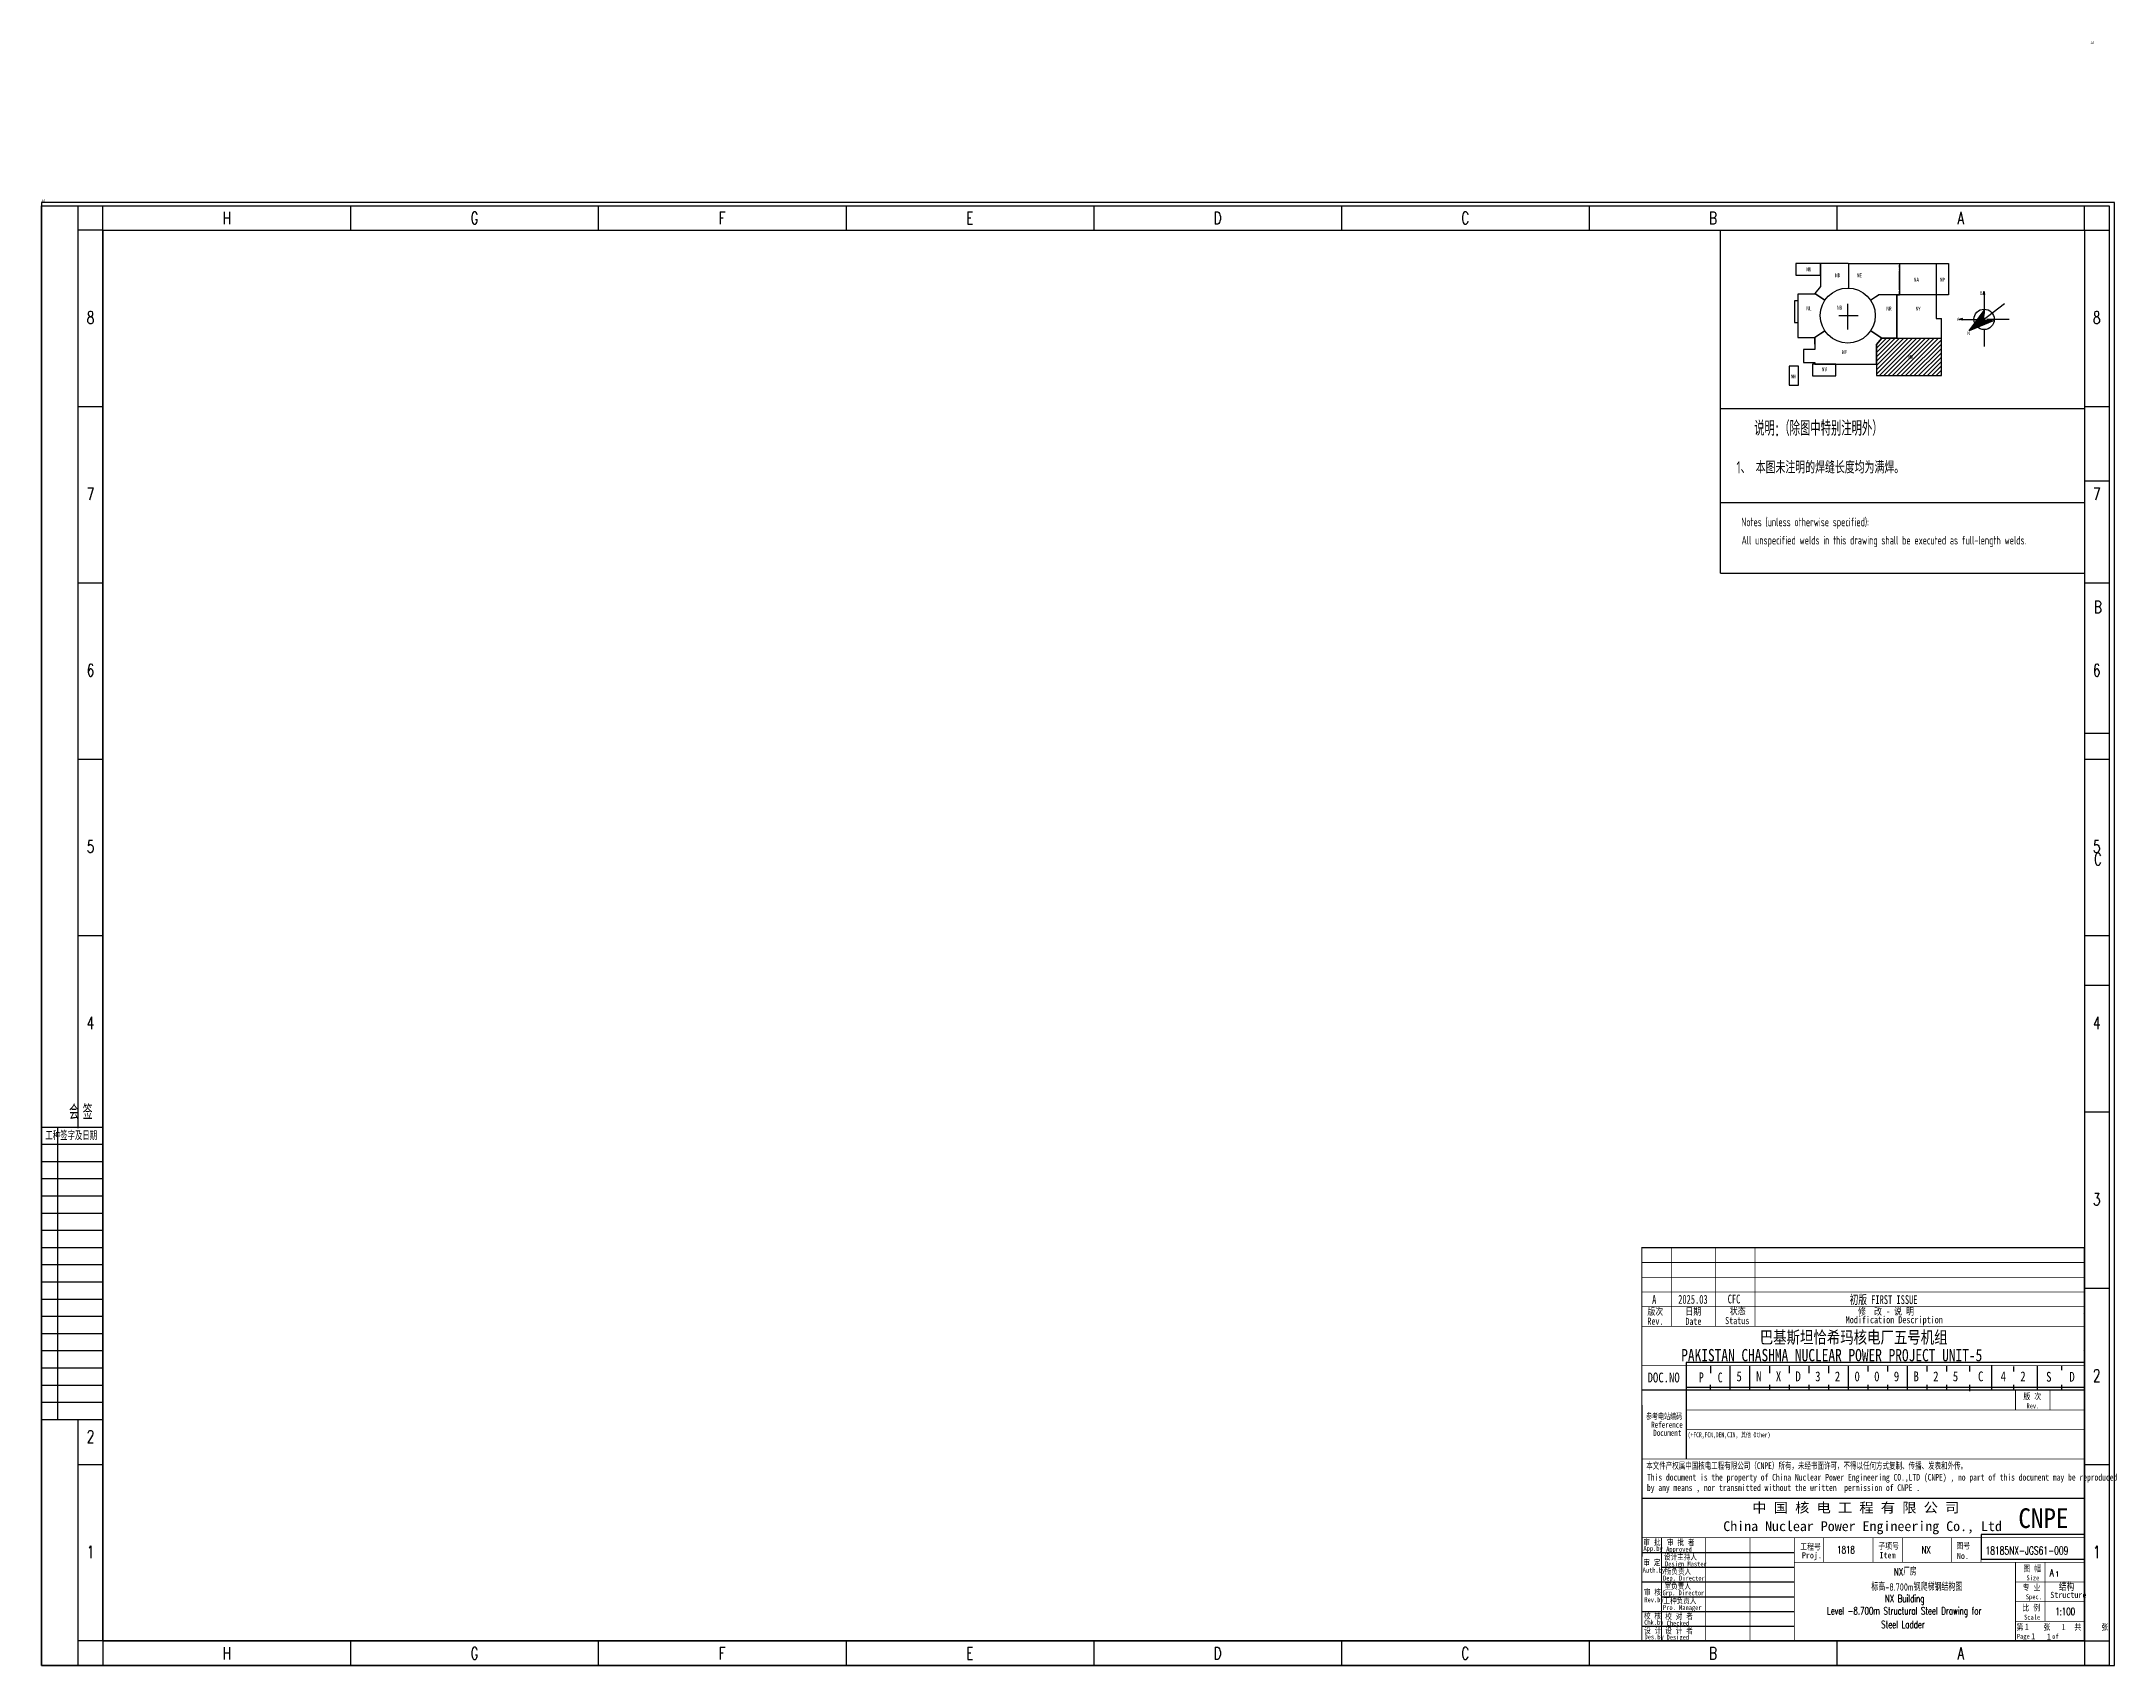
# Model space of a CAD drawing. Extents: x -110916 to 14423, y -159679 to 774005.
# Drawn here: x -103138 to -18819, y -10134 to 55952 of the extents above; entities that cross this region are included whole.
import ezdxf
from ezdxf.enums import TextEntityAlignment as Align

# ---------------------------------------------------------------- set-up
doc = ezdxf.new("R2010")
doc.units = 0
doc.linetypes.add('CENTER', pattern=[2, 1.25, -0.25, 0.25, -0.25])
doc.linetypes.add('CONTINOUS', pattern=[0])
doc.layers.get('0').update_dxf_attribs({"linetype": 'CONTINUOUS'})
for name, color, linetype in [('1', 1, 'CONTINUOUS'), ('C77(文本)', 3, 'CONTINUOUS'), ('DEN202303', 1, 'CONTINUOUS'), ('PUB_TEXT', 7, 'CONTINUOUS'), ('STEEL', 7, 'CONTINUOUS'), ('TK', 7, 'CONTINUOUS'), ('图框', 4, 'CONTINOUS'), ('土建', 4, 'CONTINUOUS'), ('房间号', 7, 'CONTINUOUS'), ('指北针', 3, 'CONTINUOUS'), ('文字 符号', 7, 'CONTINUOUS'), ('标注', 3, 'CONTINUOUS')]:
    doc.layers.add(name, color=color, linetype=linetype)
doc.layers.add('_TSZ_PLOT_MARK', color=1, linetype='CONTINUOUS', plot=False)
doc.styles.add('1', font='ROMANS', dxfattribs={"width": 0.7, "bigfont": 'HZTXT'})
doc.styles.add('_TSZ_PLOT_MARK', font='tssdeng.shx', dxfattribs={"width": 0.7, "bigfont": 'tssdchn.shx'})
doc.styles.add('bine', font='binee.shx', dxfattribs={"width": 0.7, "bigfont": 'binec.shx'})
doc.styles.add('CHINESE-3', font='romand.shx', dxfattribs={"width": 0.8, "bigfont": 'ochinese.shx'})
doc.styles.add('HZ', font='TXT.shx', dxfattribs={"width": 0.7, "bigfont": 'hz.shx'})
doc.styles.add('RH', font='romans.shx', dxfattribs={"width": 0.7, "bigfont": 'hz.shx'})
doc.styles.add('ROMAND', font='romand.shx', dxfattribs={"width": 0.7, "bigfont": 'ochinese.shx'})
doc.styles.add('TSSD_DIMENSION', font='tssdeng.shx', dxfattribs={"width": 0.7, "bigfont": 'Hztxt.shx'})
doc.styles.add('TSSD_Rein', font='Tssdeng.shx', dxfattribs={"width": 0.7, "bigfont": 'hztxt.shx'})
doc.styles.add('宋体', font='', dxfattribs={"width": 0.7})
doc.styles.add('汉字', font='STFANGSO.TTF', dxfattribs={"width": 0.8, "height": 4})
doc.styles.get('宋体').set_extended_font_data('SimSun')

msp = doc.modelspace()

# ---------------------------------------------------------------- texts
at = {"color": 0, "style": 'HZ', "width": 0.7}
for s, p in [('B', (-19652, 32691)), ('C', (-19652, 22429))]:
    msp.add_text(s, height=500, dxfattribs=at).set_placement(p)
at = {"color": 4, "linetype": 'Continuous', "style": '宋体', "width": 0.8}
for s, p in [('巴基斯坦恰希玛核电厂五号机组', (-33249, 2973)), ('PAKISTAN CHASHMA NUCLEAR POWER PROJECT UNIT-5', (-36444, 2247))]:
    msp.add_text(s, height=500, dxfattribs=at).set_placement(p)
for s, p in [('5', (-34196, 1313)), ('N', (-33396, 1313)), ('X', (-32596, 1313)), ('D', (-31796, 1313)), ('3', (-30996, 1313)), ('2', (-30196, 1313)), ('0', (-29396, 1313)), ('B', (-26996, 1313)), ('2', (-26196, 1313)), ('5', (-25396, 1313)), ('C', (-24371, 1313)), ('4', (-23451, 1313)), ('2', (-22651, 1313)), ('S', (-21599, 1296)), ('D', (-20656, 1296))]:
    msp.add_text(s, height=400, dxfattribs=at).set_placement(p, align=Align.BOTTOM_LEFT)
at = {"color": 2, "linetype": 'Continuous', "style": '宋体', "width": 0.8}
for s, p in [('0', (-28596, 1313)), ('9', (-27796, 1313))]:
    msp.add_text(s, height=400, dxfattribs=at).set_placement(p, align=Align.BOTTOM_LEFT)
at = {"color": 4, "linetype": 'Continuous', "char_height": 400, "attachment_point": 5, "style": '宋体'}
for s, width, insert in [('P', 577.48, (-35625, 1594)), ('C', 676.01, (-34859, 1587))]:
    msp.add_mtext_dynamic_manual_height_columns(s, width=width, gutter_width=100, heights=[0], dxfattribs=dict(at, insert=insert))
at = {"layer": '1', "color": 4}
for s, height, style, width, p in [('版次', 288, '汉字', 0.8, (-37820, 4132)), ('A', 360, '宋体', 0.7, (-37627, 4578)), ('2025.03', 360, '宋体', 0.7, (-36567, 4587)), ('日期 ', 288, '汉字', 0.8, (-36276, 4132)), ('CFC', 360, '宋体', 0.7, (-34553, 4600)), ('状态', 288, '汉字', 0.8, (-34467, 4153)), ('初版 FIRST ISSUE', 360, '宋体', 0.7, (-29595, 4575)), ('修  改 - 说 明', 288, '汉字', 0.8, (-29253, 4137)), ('Rev.', 288, '汉字', 0.8, (-37820, 3735)), ('Date', 288, '汉字', 0.8, (-36276, 3729)), ('Status', 288, '汉字', 0.8, (-34659, 3757)), ('Modification Description', 288, '汉字', 0.8, (-29753, 3794)), ('DOC.NO', 400, '宋体', 0.8, (-37811, 1387)), ('版 次', 250, '汉字', 0.8, (-22526, 693)), ('Rev.', 200, '汉字', 0.8, (-22401, 333)), ('审 批', 240, '汉字', 0.8, (-37981, -5233)), ('审 批 者', 240, '汉字', 0.8, (-37024, -5241)), ('App.by', 200, '汉字', 0.8, (-37979, -5466)), ('审 定', 240, '汉字', 0.8, (-37985, -6062)), ('设计主持人', 240, '汉字', 0.8, (-37147, -5830)), ('Design Master', 200, '汉字', 0.8, (-37103, -6098)), ('Approved', 200, '汉字', 0.8, (-37056, -5500)), ('Proj.', 250, '汉字', 0.8, (-31536, -5773)), ('Item', 250, '汉字', 0.8, (-28379, -5770)), ('No.', 250, '汉字', 0.8, (-25231, -5798)), ('Auth.by', 200, '汉字', 0.8, (-38013, -6350)), ('Dep. Director', 200, '汉字', 0.8, (-37184, -6674)), ('室负责人', 240, '汉字', 0.8, (-37125, -7020)), ('所负责人', 240, '汉字', 0.8, (-37114, -6417)), ('图 幅', 250, '汉字', 0.8, (-22526, -6307)), ('Size', 200, '汉字', 0.8, (-22401, -6667)), ('审 核', 240, '汉字', 0.8, (-37962, -7268)), ('Rev.by', 200, '汉字', 0.8, (-37944, -7556)), ('Grp. Director', 200, '汉字', 0.8, (-37203, -7276)), ('工种负责人', 240, '汉字', 0.8, (-37169, -7610)), ('专 业', 250, '汉字', 0.8, (-22554, -7076)), ('Spec.', 200, '汉字', 0.8, (-22428, -7436)), ('Structure', 250, '汉字', 0.8, (-21431, -7384)), ('校 核', 240, '汉字', 0.8, (-37961, -8231)), ('Chk.by', 200, '汉字', 0.8, (-37951, -8476)), ('Pro. Manager', 200, '汉字', 0.8, (-37183, -7876)), ('校 对 者', 240, '汉字', 0.8, (-37093, -8255)), ('Checked', 200, '汉字', 0.8, (-37036, -8512)), ('第     张      共     张', 250, '汉字', 0.8, (-22807, -8690)), ('比 例', 250, '汉字', 0.8, (-22567, -7905)), ('Scale', 200, '汉字', 0.8, (-22498, -8265)), ('设 计', 240, '汉字', 0.8, (-37953, -8825)), ('Des.by', 200, '汉字', 0.8, (-37937, -9070)), ('设 计 者', 240, '汉字', 0.8, (-37093, -8840)), ('Desiged', 200, '汉字', 0.8, (-37040, -9082)), ('Page       of  ', 200, '汉字', 0.8, (-22791, -9045)), ('1', 250, '汉字', 0.8, (-22467, -8679)), ('1', 250, '汉字', 0.8, (-22206, -9068)), ('1', 250, '汉字', 0.8, (-21568, -9078)), ('1', 250, '汉字', 0.8, (-20972, -8694))]:
    msp.add_text(s, height=height, dxfattribs=dict(at, style=style, width=width)).set_placement(p)
at = {"layer": '1', "color": 4, "ltscale": 0.8}
for s, height, style, width, p in [('参考电站编码', 250, '宋体', 0.7, (-37876, -113)), ('Reference', 250, '宋体', 0.7, (-37665, -459)), ('Document', 250, '宋体', 0.7, (-37581, -789)), ('(+FCR,FCN,DEN,CIN, 其他 Other)', 200, '宋体', 0.7, (-36179, -845)), ('本文件产权属中国核电工程有限公司（CNPE）所有，未经书面许可，不得以任何方式复制、传播、发表和外传。', 270, '宋体', 0.7, (-37868, -2134)), ('This document is the property of China Nuclear Power Engineering CO.,LTD (CNPE) , no part of this document may be reproduced ', 270, '宋体', 0.7, (-37837, -2608)), ('by any means , nor transmitted without the written  permission of CNPE .', 270, '宋体', 0.7, (-37837, -3032)), ('工程号', 250, '汉字', 0.8, (-31604, -5422)), ('子项号', 250, '汉字', 0.8, (-28424, -5390)), ('图号', 250, '汉字', 0.8, (-25253, -5383))]:
    msp.add_text(s, height=height, dxfattribs=dict(at, style=style, width=width)).set_placement(p)
at = {"layer": '1', "color": 4, "style": '宋体'}
for s, width, p, p2 in [('中 国 核 电 工 程 有 限 公 司', 1.015354, (-33554, -3908), (-25131, -3908)), ('China Nuclear Power Engineering Co., Ltd', 0.990448, (-34732, -4663), (-23400, -4663))]:
    msp.add_text(s, height=400, dxfattribs=dict(at, width=width)).set_placement(p, p2, align=Align.FIT)
at = {"layer": '_TSZ_PLOT_MARK', "style": '_TSZ_PLOT_MARK'}
for p in [(-19793, 55822), (-103138, 49393), (-103138, 49393)]:
    msp.add_text('A1', height=100, dxfattribs=at).set_placement(p, align=Align.BOTTOM_LEFT)
at = {"layer": 'C77(文本)', "color": 7, "linetype": 'Continuous', "style": '1', "width": 0.7}
msp.add_text('说明:（除图中特别注明外）', height=600, dxfattribs=at).set_placement((-33473, 39909))
at = {"layer": 'C77(文本)', "style": 'TSSD_Rein', "width": 0.7}
for s, p in [(' Notes (unless otherwise specified):   ', (-34153, 36224)), ('All unspecified welds in this drawing shall be executed as full-length welds.', (-33990, 35483))]:
    msp.add_text(s, height=350, dxfattribs=at).set_placement(p)
at = {"layer": 'PUB_TEXT', "color": 4, "style": '宋体', "width": 0.891618}
msp.add_text('CNPE', height=800, dxfattribs=at).set_placement((-22731, -4536), (-20691, -4536), align=Align.FIT)
at = {"layer": 'TK', "color": 4}
for s, style, width, p in [('1818', 'ROMAND', 0.7, (-30101, -5572)), ('NX', 'ROMAND', 0.7, (-26672, -5572)), ('结构', 'CHINESE-3', 0.8, (-21082, -7091))]:
    msp.add_text(s, height=300, dxfattribs=dict(at, style=style, width=width)).set_placement(p)
at = {"layer": 'TK', "color": 2, "style": 'RH', "width": 0.7}
for s, p in [('NX厂房', (-27793, -6465)), ('NX Building', (-28159, -7558)), ('Level -8.700m Structural Steel Drawing for', (-30510, -8059)), (' Steel Ladder', (-28455, -8614))]:
    msp.add_text(s, height=300, dxfattribs=at).set_placement(p)
at = {"layer": 'TK', "color": 0, "style": 'ROMAND', "width": 0.7}
for s, height, p in [('A ', 300, (-21455, -6506)), ('1', 200, (-21219, -6506))]:
    msp.add_text(s, height=height, dxfattribs=at).set_placement(p)
at = {"layer": 'TK', "color": 3, "style": 'TSSD_Rein', "width": 0.7}
msp.add_text('标高-8.700m钢爬梯钢结构图', height=300, dxfattribs=at).set_placement((-28713, -7090))
at = {"layer": 'TK', "style": 'ROMAND', "width": 0.7}
msp.add_text('1:100', height=300, dxfattribs=at).set_placement((-21231, -8087))
at = {"layer": '文字 符号', "style": 'TSSD_Rein', "width": 0.7}
msp.add_text('1、 本图未注明的焊缝长度均为满焊。', height=500, dxfattribs=at).set_placement((-34195, 38372))
at = {"layer": '标注', "color": 4, "ltscale": 0.001, "style": 'ROMAND', "width": 0.7}
msp.add_text('18185NX-JGS61-009', height=320, dxfattribs=at).set_placement((-24067, -5614))

# ---------------------------------------------------------------- blocks, each defined once
blk = doc.blocks.new('会签')
at = {"color": 0}
for p, q in [((3629.69, -1305.73), (3604.69, -1305.73)), ((3611.37, -1424.73), (3611.37, -1305.73)), ((3629.69, -1312.73), (3604.69, -1312.73)), ((3629.69, -1319.73), (3604.69, -1319.73)), ((3629.69, -1326.73), (3604.69, -1326.73)), ((3629.69, -1333.73), (3604.69, -1333.73)), ((3629.69, -1340.73), (3604.69, -1340.73)), ((3629.69, -1347.73), (3604.69, -1347.73)), ((3629.69, -1354.73), (3604.69, -1354.73)), ((3629.69, -1361.73), (3604.69, -1361.73)), ((3629.69, -1368.73), (3604.69, -1368.73)), ((3629.69, -1375.73), (3604.69, -1375.73)), ((3629.69, -1382.73), (3604.69, -1382.73)), ((3629.69, -1389.73), (3604.69, -1389.73)), ((3629.69, -1396.73), (3604.69, -1396.73)), ((3629.69, -1403.73), (3604.69, -1403.73)), ((3629.69, -1410.73), (3604.69, -1410.73)), ((3629.69, -1417.73), (3604.69, -1417.73)), ((3629.69, -1424.73), (3604.69, -1424.73))]:
    blk.add_line(p, q, dxfattribs=at)
at = {"color": 0, "style": 'bine', "width": 0.7}
for s, height, p in [('会 签  ', 6, (3622.23, -1302.52)), ('工种签字及日期', 3.3, (3616.78, -1310.89))]:
    blk.add_text(s, height=height, dxfattribs=at).set_placement(p, align=Align.CENTER)
blk = doc.blocks.new('tk1')
at = {"layer": '图框'}
for p, q in [((-831, 584), (10, 584)), ((-831, -10), (-831, 584)), ((-816, 208.63), (-816, 584)), ((-806, 574), (-806, 584)), ((-705.25, 584), (-705.25, 574)), ((-604.5, 584), (-604.5, 574)), ((-503.75, 584), (-503.75, 574)), ((-403, 584), (-403, 574)), ((-302.25, 584), (-302.25, 574)), ((-201.5, 584), (-201.5, 574)), ((-100.75, 584), (-100.75, 574)), ((0, 574), (0, 584)), ((10, 584), (10, -10)), ((-806, 574), (-816, 574)), ((0, 574), (10, 574)), ((-816, 502.25), (-806, 502.25)), ((0, 502.25), (10, 502.25)), ((-816, 430.5), (-806, 430.5)), ((0, 430.5), (10, 430.5)), ((-816, 358.75), (-806, 358.75)), ((0, 358.75), (10, 358.75)), ((-816, 287), (-806, 287)), ((0, 287), (0, 0)), ((0, 287), (0, 0)), ((0, 287), (0, 0)), ((0, 287), (0, 0)), ((0, 287), (10, 287)), ((0, 215.25), (10, 215.25)), ((0, 143.5), (10, 143.5)), ((-816, -10), (-816, 89.94)), ((-816, 71.75), (-806, 71.75)), ((0, 71.75), (10, 71.75)), ((-806, 0), (-816, 0)), ((-806, 0), (-806, -10)), ((-705.25, 0), (-705.25, -10)), ((-604.5, 0), (-604.5, -10)), ((-503.75, 0), (-503.75, -10)), ((-403, 0), (-403, -10)), ((-302.25, 0), (-302.25, -10)), ((-201.5, 0), (-201.5, -10)), ((-201.5, 0), (-201.5, -10)), ((-100.75, 0), (-100.75, -10)), ((0, 0), (0, -10)), ((0, 0), (10, 0)), ((10, -10), (-831, -10))]:
    blk.add_line(p, q, dxfattribs=at)
at = {"layer": '图框', "color": 1}
for p, q in [((-806, 574), (0, 574)), ((-806, 0), (-806, 574)), ((0, 574), (0, 0)), ((0, 0), (-806, 0))]:
    blk.add_line(p, q, dxfattribs=at)
at = {"color": 0}
blk.add_blockref('会签', (-4435.65, 1514.73), dxfattribs=at)
at = {"layer": '图框', "style": 'HZ', "width": 0.7}
for s, p in [('H', (-755.63, 576.5)), ('G', (-654.88, 576.5)), ('F', (-554.13, 576.5)), ('E', (-453.38, 576.5)), ('D', (-352.63, 576.5)), ('C', (-251.88, 576.5)), ('B', (-151.13, 576.5)), ('A', (-50.38, 576.5)), ('8', (-811.04, 536.01)), ('8', (4.96, 536.01)), ('7', (-811.04, 464.26)), ('7', (4.96, 464.26)), ('6', (-811.04, 392.51)), ('6', (4.96, 392.51)), ('5', (-811.04, 320.76)), ('5', (4.96, 320.76)), ('4', (-811.04, 249.01)), ('4', (4.96, 249.01)), ('3', (4.96, 177.26)), ('2', (4.96, 105.51)), ('2', (-811.04, 80.69)), ('1', (-811.04, 33.76)), ('1', (4.96, 33.76)), ('H', (-755.63, -7.5)), ('G', (-654.88, -7.5)), ('F', (-554.13, -7.5)), ('E', (-453.38, -7.5)), ('D', (-352.63, -7.5)), ('C', (-251.88, -7.5)), ('B', (-151.13, -7.5)), ('A', (-50.38, -7.5))]:
    blk.add_text(s, height=5, dxfattribs=at).set_placement(p, align=Align.CENTER)
blk = doc.blocks.new('B202491810562')
at = {"layer": '房间号', "linetype": 'ByBlock', "ltscale": 1000}
h = blk.add_hatch(dxfattribs=at)
h.set_pattern_fill('ANSI31', color=256, scale=1000)
h.set_pattern_definition([(45, (-159094.41, 72680.96), (-88.38835, 88.38835), [])])
h.paths.add_polyline_path([(6193, 1904), (4379, 1904), (3769, 1904), (3554, 1644), (3554, 384), (6193, 384)])
h.paths.add_polyline_path([(4808, 1010), (4808, 1278), (5130, 1278), (5130, 1010)], flags=24)
at = {"linetype": 'CENTER', "ltscale": 1500}
for p, q in [((2014, 2828), (2809, 2828)), ((2379, 2258), (2379, 3311))]:
    blk.add_line(p, q, dxfattribs=at)
at = {"layer": '土建', "color": 1, "linetype": 'ByBlock'}
for p, q in [((270, 4948), (270, 4468)), ((1267, 4948), (270, 4948)), ((270, 4468), (1267, 4468)), ((1267, 4468), (1267, 4948)), ((2399, 4948), (1271, 4948)), ((1271, 4948), (1271, 4003)), ((2399, 4948), (4487, 4948)), ((2425, 3946), (2425, 4948)), ((4487, 4948), (4487, 3676)), ((4487, 4785), (4487, 4876)), ((4487, 4696), (4487, 4725)), ((4487, 3879), (4487, 4648)), ((4491, 4948), (5977, 4948)), ((4491, 3676), (4491, 4948)), ((5977, 4948), (5977, 3676)), ((5977, 4948), (6473, 4948)), ((5977, 4948), (5977, 3676)), ((6473, 4948), (6473, 3676)), ((351, 3424), (211, 3424)), ((211, 3424), (211, 2542)), ((1073, 3692), (351, 3692)), ((351, 3692), (351, 1932)), ((1447, 3450), (1040, 3719)), ((1271, 4003), (1041, 3719)), ((1041, 3719), (1446, 3449)), ((1446, 3449), (1073, 3692)), ((3653, 3676), (3311, 3449)), ((3642, 3669), (3311, 3450)), ((3654, 3672), (3316, 3448)), ((4487, 3676), (3653, 3676)), ((4375, 3672), (3654, 3672)), ((4375, 1908), (4375, 3672)), ((4375, 3672), (4375, 1908)), ((5977, 3672), (4379, 3672)), ((4379, 3672), (4379, 1908)), ((4523, 3672), (4407, 3672)), ((4415, 3676), (4487, 3676)), ((4487, 3676), (4487, 3819)), ((5977, 3676), (4491, 3676)), ((6473, 3676), (5977, 3676)), ((5977, 3672), (5977, 2714)), ((211, 2542), (351, 2542)), ((4375, 2924), (4375, 1908)), ((5977, 2714), (6193, 2714)), ((6193, 1908), (6193, 2714)), ((351, 1932), (1025, 1932)), ((1025, 1932), (1442, 2208)), ((1045, 1939), (1043, 1444)), ((1448, 2206), (1045, 1939)), ((1045, 1668), (1045, 1939)), ((3763, 1907), (3311, 2208)), ((3763, 1907), (3311, 2207)), ((3316, 2208), (3769, 1908)), ((3550, 1645), (3763, 1907)), ((3769, 1904), (3554, 1644)), ((3769, 1908), (4375, 1908)), ((4375, 1904), (3769, 1904)), ((4375, 1904), (4379, 1904)), ((4379, 1908), (6193, 1908)), ((4379, 1904), (6193, 1904)), ((6193, 384), (6193, 1904)), ((1043, 1444), (577, 1444)), ((577, 1444), (577, 916)), ((577, 916), (1041, 916)), ((942, 852), (942, 372)), ((1897, 852), (942, 852)), ((1041, 916), (1041, 856)), ((1041, 856), (3550, 856)), ((1897, 372), (1897, 852)), ((1897, 372), (1897, 852)), ((3550, 856), (3550, 1645)), ((3554, 1644), (3554, 384)), ((376, 764), (0, 764)), ((0, 764), (0, 0)), ((0, 0), (376, 0)), ((376, 0), (376, 764)), ((942, 372), (1897, 372)), ((3554, 384), (6193, 384))]:
    blk.add_line(p, q, dxfattribs=at)
at = {"layer": '土建', "color": 3, "linetype": 'ByBlock'}
for p, q in [((7924, 3717), (7924, 2907)), ((6998, 2673), (7924, 2672)), ((8759, 3310), (7315, 2205)), ((8939, 2672), (8042, 2672)), ((7924, 2259), (7924, 1570))]:
    blk.add_line(p, q, dxfattribs=at)
blk.add_lwpolyline([(8336, 2632), (7315, 2205), (7968, 3083)], dxfattribs=at)
at = {"layer": '土建', "color": 1, "linetype": 'ByBlock'}
blk.add_circle((2379, 2828), 1119, dxfattribs=at)
at = {"layer": '土建', "color": 3, "linetype": 'ByBlock'}
blk.add_circle((7924, 2672), 414, dxfattribs=at)
blk.add_point((7690, 2656), dxfattribs=at)
blk.add_point((7690, 2656), dxfattribs=at)
for points in [[(7968, 3083), (7315, 2205), (7925, 2672)], [(7925, 2672), (8336, 2632), (7315, 2205)]]:
    blk.add_solid(points, dxfattribs=at)
at = {"layer": '指北针'}
for p, q in [((7888, 3681), (7924, 3813)), ((7961, 3681), (7924, 3813)), ((7049, 2709), (6917, 2673)), ((7049, 2636), (6917, 2673))]:
    blk.add_line(p, q, dxfattribs=at)
for points in [[(7924, 3717), (7888, 3681), (7924, 3813)], [(7961, 3681), (7924, 3813), (7924, 3717)], [(7013, 2673), (7049, 2709), (6917, 2673)], [(7049, 2636), (6917, 2673), (7013, 2673)]]:
    blk.add_solid(points, dxfattribs=at)
at = {"color": 0, "linetype": 'ByBlock', "width": 0.8}
for s, p in [('NU', (691, 4623)), ('ND', (1867, 4382)), ('NE', (2752, 4382)), ('NA', (5068, 4203)), ('NP', (6129, 4203)), ('NL', (696, 3042)), ('NB', (1944, 3068)), ('NR', (3952, 3032)), ('NY', (5137, 3032)), ('NF', (2150, 1263)), ('NX', (4841, 1064)), ('NH', (68, 267)), ('NV', (1328, 554))]:
    blk.add_text(s, height=160, dxfattribs=at).set_placement(p)
at = {"layer": '指北针', "style": 'TSSD_DIMENSION', "width": 0.7}
for s, p in [('B', (7753, 3668)), ('A', (6814, 2607)), ('N', (7244, 2033))]:
    blk.add_text(s, height=150, dxfattribs=at).set_placement(p)

# ---------------------------------------------------------------- linework, layer by layer
at = {"color": 1}
for p, q in [((-34852, 34318), (-34852, 48266)), ((-34852, 41021), (-20038, 41021)), ((-34852, 37189), (-20038, 37189)), ((-34852, 34318), (-20038, 34318))]:
    msp.add_line(p, q, dxfattribs=at)
at = {"color": 4, "linetype": 'Continuous'}
msp.add_line((-36246, 2066), (-36246, -1734), dxfattribs=at)
at = {"color": 4}
msp.add_line((-35246, 2066), (-35246, 1766), dxfattribs=at)
at = {"flags": 128}
for points in [[(-20038, 38073), (-19038, 38073)], [(-20038, 27811), (-19038, 27811)], [(-20038, 17548), (-19038, 17548)]]:
    msp.add_lwpolyline(points, dxfattribs=at)
at = {"layer": '1', "color": 4}
for p, q in [((-20078, 4202), (-20078, 4202)), ((-20078, 4202), (-20078, 4202)), ((-20078, 4202), (-20078, 4202)), ((-20078, 4202), (-20078, 4202)), ((-20078, 4202), (-20078, 4202)), ((-20078, 4202), (-20078, 4202)), ((-20078, 4202), (-20078, 4202)), ((-20078, 4202), (-20078, 4202)), ((-20046, -3129), (-20046, 4202)), ((-20046, -3129), (-20046, 4202)), ((-20075, 2690), (-20075, 2690)), ((-20075, 2690), (-20075, 2690)), ((-20075, 2690), (-20075, 2690)), ((-20075, 2690), (-20075, 2690)), ((-35246, 1966), (-35246, 1966)), ((-34446, 1066), (-34446, 2066)), ((-33646, 1066), (-33646, 2066)), ((-32846, 1766), (-32846, 2066)), ((-32046, 1766), (-32046, 2066)), ((-31246, 1766), (-31246, 2066)), ((-30446, 1766), (-30446, 2066)), ((-29646, 1066), (-29646, 2066)), ((-28846, 1837), (-28846, 2066)), ((-28046, 1837), (-28046, 2066)), ((-27246, 1066), (-27246, 2066)), ((-26446, 1837), (-26446, 2066)), ((-25646, 1837), (-25646, 2066)), ((-24709, 1837), (-24709, 2066)), ((-23809, 1087), (-23809, 2087)), ((-22909, 1837), (-22909, 2037)), ((-21959, 1066), (-21959, 2066)), ((-20959, 1887), (-20959, 2076)), ((-20046, 1066), (-38046, 1066)), ((-35246, 1066), (-35246, 1287)), ((-32846, 1066), (-32846, 1287)), ((-32046, 1066), (-32046, 1287)), ((-31246, 1066), (-31246, 1287)), ((-30446, 1066), (-30446, 1287)), ((-28846, 1066), (-28846, 1287)), ((-28046, 1066), (-28046, 1287)), ((-26446, 1066), (-26446, 1287)), ((-25646, 1066), (-25646, 1287)), ((-24709, 1037), (-24709, 1287)), ((-22909, 1087), (-22909, 1287)), ((-20959, 1087), (-20959, 1287)), ((-38046, -5534), (-31846, -5534)), ((-38046, -6734), (-31846, -6734)), ((-37246, -6134), (-31846, -6134)), ((-37246, -7334), (-31846, -7334)), ((-38046, -7934), (-31846, -7934)), ((-38046, -8534), (-31846, -8534)), ((-20046, -9134), (-38046, -9134)), ((-20046, -9134), (-38046, -9134)), ((-20046, -9134), (-38046, -9134)), ((-20046, -9134), (-38046, -9134)), ((-20046, -9134), (-38046, -9134)), ((-20046, -9134), (-38046, -9134))]:
    msp.add_line(p, q, dxfattribs=at)
at = {"layer": '1', "color": 4, "ltscale": 0.8}
msp.add_line((-38046, 455), (-38046, -5695), dxfattribs=at)
at = {"layer": '1', "color": 4, "const_width": 50}
for points in [[(-38046, -9134), (-20046, -9134), (-20046, 6866), (-38046, 6866)], [(-38046, -3334), (-20046, -3334), (-20046, -9134), (-38046, -9134)]]:
    msp.add_lwpolyline(points, close=True, dxfattribs=at)
at = {"layer": '1', "color": 4}
for points, const_width in [([(-36846, 6866), (-36846, 3666)], 30), ([(-35046, 6866), (-35046, 3666)], 30), ([(-33446, 6866), (-33446, 3666)], 30), ([(-38046, 6266), (-20046, 6266)], 30), ([(-38046, 5666), (-20046, 5666)], 30), ([(-38046, 5066), (-20046, 5066)], 30), ([(-38046, 4466), (-20046, 4466)], 30), ([(-38046, 3666), (-20046, 3666)], 30), ([(-38046, 2066), (-20046, 2066)], 30), ([(-36246, 2066), (-36246, -1734)], 30), ([(-38046, 1066), (-20046, 1066)], 30), ([(-22846, 1066), (-22846, 266)], 30), ([(-21446, 1066), (-21446, 266)], 30), ([(-36246, 266), (-20046, 266)], 30), ([(-36246, -534), (-20046, -534)], 30), ([(-38046, -1734), (-20046, -1734)], 30), ([(-38046, -4934), (-20046, -4934)], 30), ([(-37246, -4934), (-37246, -9134)], 30), ([(-37246, -4934), (-37246, -9134)], 30), ([(-35446, -4934), (-35446, -9134)], 30), ([(-33646, -4934), (-33646, -9134)], 30), ([(-31846, -4934), (-31846, -9134)], 30), ([(-30646, -4934), (-30646, -5934)], 25), ([(-28646, -4934), (-28646, -5934)], 25), ([(-27446, -4934), (-27446, -5934)], 25), ([(-25446, -4934), (-25446, -5934)], 25), ([(-24246, -4934), (-24246, -5934)], 25), ([(-31846, -5934), (-20046, -5934)], 30), ([(-22846, -5934), (-22846, -9134)], 30), ([(-20046, -6734), (-22846, -6734)], 25), ([(-21646, -5934), (-21646, -8334)], 25), ([(-20046, -7534), (-22846, -7534)], 25), ([(-20046, -8334), (-22846, -8334)], 25)]:
    msp.add_lwpolyline(points, dxfattribs=dict(at, const_width=const_width))
at = {"layer": '_TSZ_PLOT_MARK'}
for points in [[(-103138, -10134), (-18819, -10134), (-18819, 49393), (-103138, 49393)], [(-103138, -10134), (-18819, -10134), (-18819, 49393), (-103138, 49393)], [(-36238, 1193), (-20038, 1193), (-20038, 2193), (-36238, 2193)], [(-36238, 1193), (-20038, 1193), (-20038, 2193), (-36238, 2193)], [(-24238, -5807), (-20038, -5807), (-20038, -4807), (-24238, -4807)], [(-24238, -5807), (-20038, -5807), (-20038, -4807), (-24238, -4807)]]:
    msp.add_lwpolyline(points, close=True, dxfattribs=at)
at = {"layer": 'STEEL', "ltscale": 0.1, "const_width": 50}
msp.add_lwpolyline([(-20038, 48266), (-20038, -9134), (-100638, -9134), (-100638, 48266)], close=True, dxfattribs=at)
at = {"layer": '图框', "color": 4}
msp.add_line((-20046, -9134), (-38046, -9134), dxfattribs=at)
msp.add_line((-20046, -9134), (-38046, -9134), dxfattribs=at)
msp.add_line((-20046, -9134), (-38046, -9134), dxfattribs=at)
msp.add_line((-20046, -9134), (-38046, -9134), dxfattribs=at)

# ---------------------------------------------------------------- block references
at = {"linetype": 'Continuous', "xscale": 100, "yscale": 100, "zscale": 100}
msp.add_blockref('tk1', (-20038, -9134), dxfattribs=at)
at = {"layer": 'DEN202303'}
msp.add_blockref('B202491810562', (-32049, 41971, 0), dxfattribs=at)

msp.set_redraw_order([(e.dxf.handle, doc.entitydb.next_handle()) for e in msp.query("TEXT MTEXT ATTDEF DIMENSION ARC_DIMENSION")])  # texts and dimensions are drawn at this point

doc.saveas('drawing.dxf')
